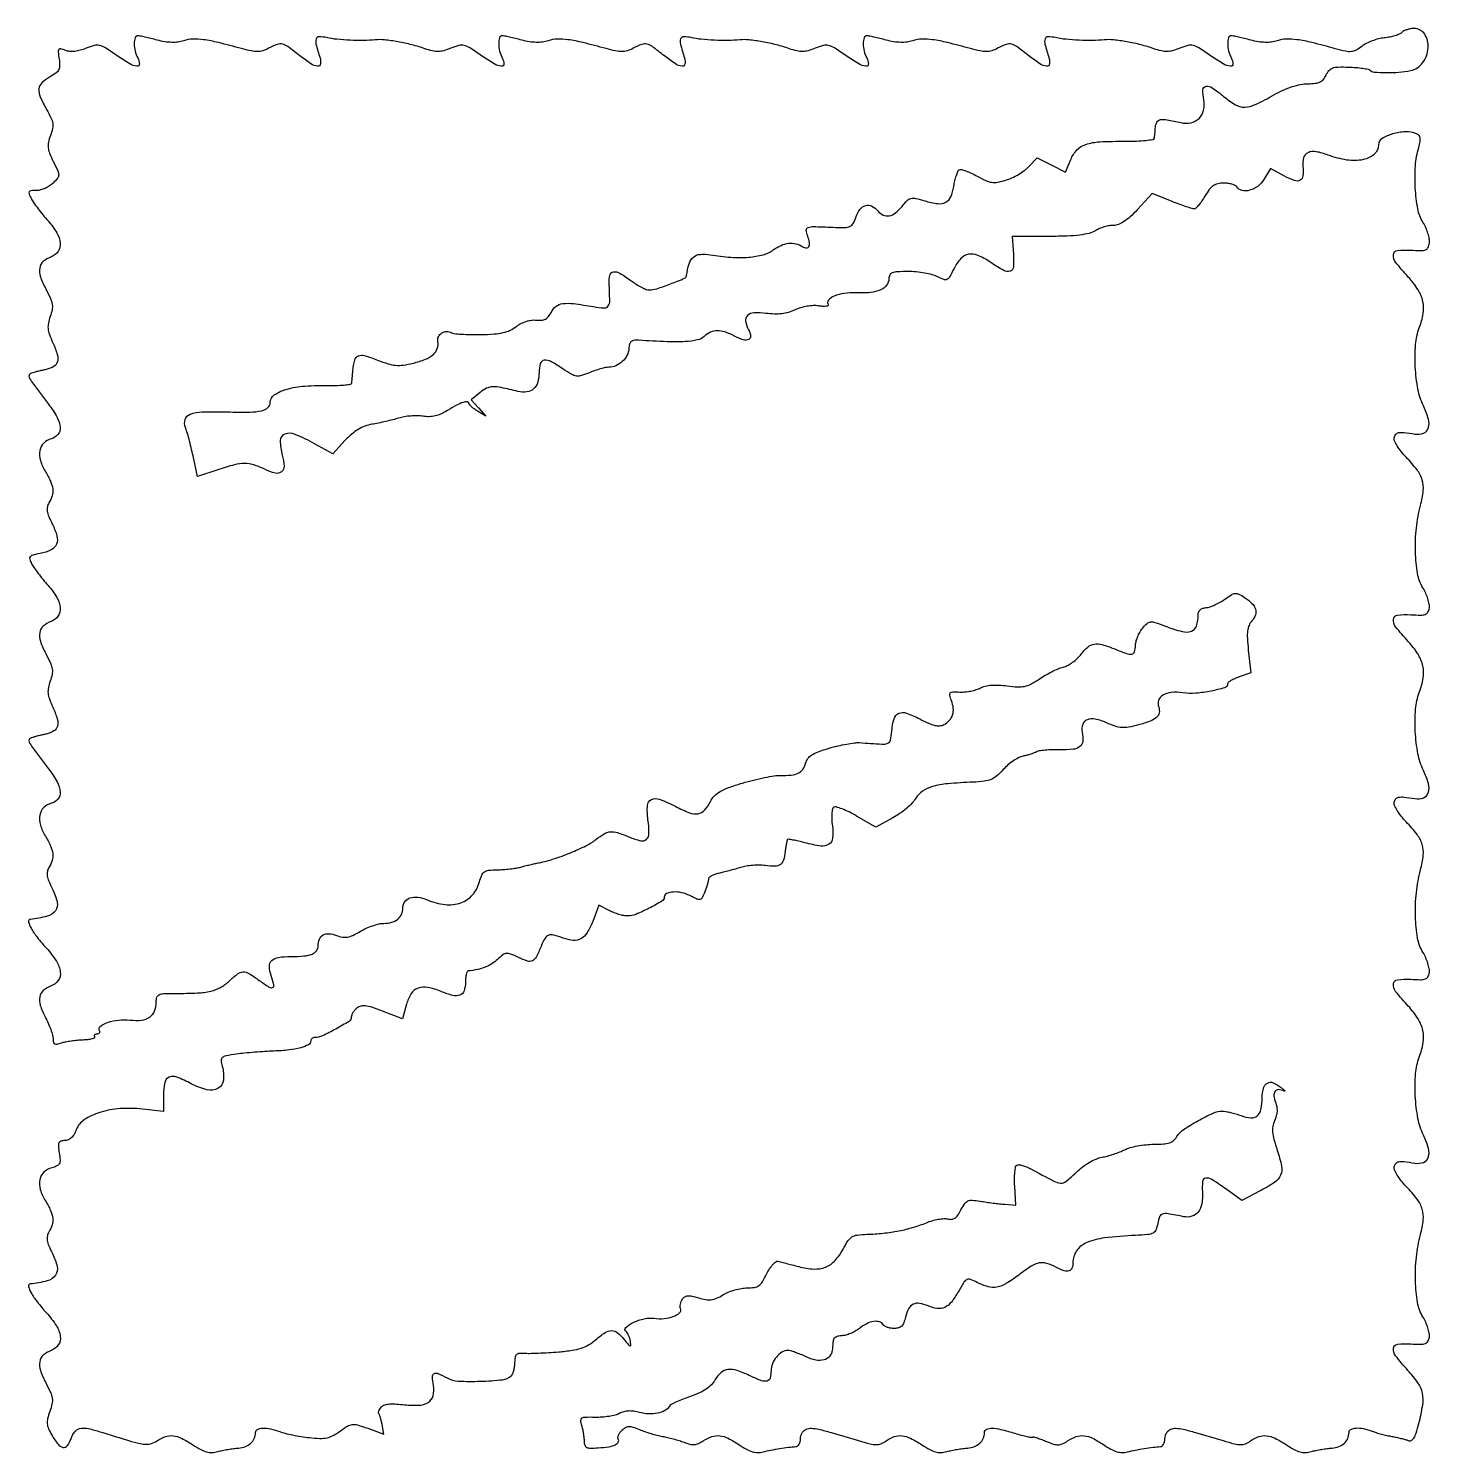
# Model space of a CAD drawing. Extents: x 0 to 381, y 0 to 387.
import ezdxf

# ---------------------------------------------------------------- set-up
doc = ezdxf.new("R2010")
doc.units = 0

msp = doc.modelspace()

# ---------------------------------------------------------------- linework, layer by layer
msp.add_lwpolyline([(373.300808, 385.900808, -0.095663), (372.639318, 385.453432, -0.026569), (371.457943, 385.021146, -0.025794), (370.041363, 384.665339, -0.02448), (368.57077, 384.449761, 0.039002), (366.99902, 384.172557, 0.027002), (365.277179, 383.62759, 0.027326), (363.669906, 382.919145, 0.04922), (362.45718, 382.144978, -0.038738), (360.887256, 381.095919, -0.106451), (359.621167, 380.704913, -0.076323), (358.067546, 380.805908, -0.013624), (355.237218, 381.512087, 0.007302), (348.914841, 383.174729, 0.026786), (344.850613, 383.952118, 0.042813), (341.910347, 384.098842, 0.071631), (339.478526, 383.659509, -0.048148), (337.935801, 383.305557, -0.038885), (336.237443, 383.21788, -0.034666), (334.360227, 383.397618, -0.02415), (332.279136, 383.847829, 0.005242), (330.557447, 384.289024, 0.006515), (328.947191, 384.66155, 0.005394), (327.590681, 384.941512, 0.048222), (326.985649, 385, 0.32857), (326.269056, 384.472107, 0.076098), (326.032684, 382.898146, 0.059822), (326.281746, 380.872539, 0.062469), (327.002704, 378.994947, -0.112767), (327.451943, 377.351367, -0.458738), (326.790355, 376.731528, -0.10816), (324.815341, 377.392268, -0.017595), (321.399185, 379.598882, 0.010043), (318.225014, 381.717796, 0.082355), (316.630224, 382.399951, 0.125246), (315.181555, 382.386413, 0.034886), (313.016429, 381.648955, -0.028313), (311.086959, 380.963357, -0.066231), (309.57618, 380.731107, -0.064389), (308.031377, 380.89912, -0.025568), (305.981942, 381.506371, 0.022818), (302.488824, 382.562312, 0.017802), (298.612657, 383.397938, 0.017799), (295.00827, 383.910057, 0.052), (292.5, 383.914168, -0.022831), (289.366878, 383.736604, -0.013953), (285.663476, 383.799372, -0.013983), (282.063743, 384.061951, -0.029107), (279.286594, 384.507209, 0.051756), (277.242009, 384.740796, 0.327781), (276.441551, 384.16552, 0.145245), (276.404858, 382.736748, 0.011134), (277.498644, 379.004272, -0.11732), (277.620535, 377.354736, -0.397581), (276.840828, 376.756882, -0.121514), (275.035048, 377.404884, -0.020766), (272.0596, 379.564794, 0.008883), (268.775997, 382.069642, 0.099773), (267.295476, 382.757639, 0.151441), (265.906347, 382.667949, 0.028384), (263.552604, 381.611669, -0.044361), (261.94975, 380.952967, -0.072591), (260.501874, 380.724767, -0.054848), (258.782087, 380.894175, -0.015898), (256.188297, 381.527731, 0.007323), (249.890306, 383.180992, 0.026805), (245.838438, 383.953824, 0.042802), (242.905452, 384.098603, 0.071502), (240.478526, 383.659509, -0.048148), (238.935801, 383.305557, -0.038885), (237.237443, 383.21788, -0.034666), (235.360227, 383.397618, -0.02415), (233.279136, 383.847829, 0.005242), (231.557447, 384.289024, 0.006515), (229.947191, 384.66155, 0.005394), (228.590681, 384.941512, 0.048222), (227.985649, 385, 0.32857), (227.269056, 384.472107, 0.076098), (227.032684, 382.898146, 0.059822), (227.281746, 380.872539, 0.062469), (228.002704, 378.994947, -0.112767), (228.451943, 377.351367, -0.458738), (227.790355, 376.731528, -0.10816), (225.815341, 377.392268, -0.017595), (222.399185, 379.598882, 0.010043), (219.225014, 381.717796, 0.082355), (217.630224, 382.399951, 0.125246), (216.181555, 382.386413, 0.034886), (214.016429, 381.648955, -0.028313), (212.086959, 380.963357, -0.066231), (210.57618, 380.731107, -0.064389), (209.031377, 380.89912, -0.025568), (206.981942, 381.506371, 0.022818), (203.488824, 382.562312, 0.017802), (199.612657, 383.397938, 0.017799), (196.00827, 383.910057, 0.052), (193.5, 383.914168, -0.022831), (190.366878, 383.736604, -0.013953), (186.663476, 383.799372, -0.013983), (183.063743, 384.061951, -0.029107), (180.286594, 384.507209, 0.051756), (178.242009, 384.740796, 0.327781), (177.441551, 384.16552, 0.145245), (177.404858, 382.736748, 0.011134), (178.498644, 379.004272, -0.11732), (178.620535, 377.354736, -0.397581), (177.840828, 376.756882, -0.121514), (176.035048, 377.404884, -0.020766), (173.0596, 379.564794, 0.008883), (169.775997, 382.069642, 0.099773), (168.295476, 382.757639, 0.151441), (166.906347, 382.667949, 0.028384), (164.552604, 381.611669, -0.044361), (162.94975, 380.952967, -0.072591), (161.501874, 380.724767, -0.054848), (159.782087, 380.894175, -0.015898), (157.188297, 381.527731, 0.007323), (150.890306, 383.180992, 0.026805), (146.838438, 383.953824, 0.042802), (143.905452, 384.098603, 0.071502), (141.478526, 383.659509, -0.048148), (139.935801, 383.305557, -0.038885), (138.237443, 383.21788, -0.034666), (136.360227, 383.397618, -0.02415), (134.279136, 383.847829, 0.005242), (132.557447, 384.289024, 0.006515), (130.947191, 384.66155, 0.005394), (129.590681, 384.941512, 0.048222), (128.985649, 385, 0.32857), (128.269056, 384.472107, 0.076098), (128.032684, 382.898146, 0.059822), (128.281746, 380.872539, 0.062469), (129.002704, 378.994947, -0.112767), (129.451943, 377.351367, -0.458738), (128.790355, 376.731528, -0.10816), (126.815341, 377.392268, -0.017595), (123.399185, 379.598882, 0.010043), (120.225014, 381.717796, 0.082355), (118.630224, 382.399951, 0.125246), (117.181555, 382.386413, 0.034886), (115.016429, 381.648955, -0.028313), (113.086959, 380.963357, -0.066231), (111.57618, 380.731107, -0.064389), (110.031377, 380.89912, -0.025568), (107.981942, 381.506371, 0.022818), (104.488824, 382.562312, 0.017802), (100.612657, 383.397938, 0.017799), (97.00827, 383.910057, 0.052), (94.5, 383.914168, -0.022831), (91.366878, 383.736604, -0.013953), (87.663476, 383.799372, -0.013983), (84.063743, 384.061951, -0.029107), (81.286594, 384.507209, 0.051756), (79.242009, 384.740796, 0.327781), (78.441551, 384.16552, 0.145245), (78.404858, 382.736748, 0.011134), (79.498644, 379.004272, -0.11732), (79.620535, 377.354736, -0.397581), (78.840828, 376.756882, -0.121514), (77.035048, 377.404884, -0.020766), (74.0596, 379.564794, 0.008883), (70.775997, 382.069642, 0.099773), (69.295476, 382.757639, 0.151441), (67.906347, 382.667949, 0.028384), (65.552604, 381.611669, -0.044361), (63.94975, 380.952967, -0.072591), (62.501874, 380.724767, -0.054848), (60.782087, 380.894175, -0.015898), (58.188297, 381.527731, 0.007323), (51.890306, 383.180992, 0.026805), (47.838438, 383.953824, 0.042802), (44.905452, 384.098603, 0.071502), (42.478526, 383.659509, -0.048148), (40.935801, 383.305557, -0.038885), (39.237443, 383.21788, -0.034666), (37.360227, 383.397618, -0.02415), (35.279136, 383.847829, 0.005242), (33.557447, 384.289024, 0.006515), (31.947191, 384.66155, 0.005394), (30.590681, 384.941512, 0.048222), (29.985649, 385, 0.32857), (29.269056, 384.472107, 0.076098), (29.032684, 382.898146, 0.059822), (29.281746, 380.872539, 0.062469), (30.002704, 378.994947, -0.112767), (30.451943, 377.351367, -0.458738), (29.790355, 376.731528, -0.10816), (27.815341, 377.392268, -0.017595), (24.399185, 379.598882, 0.010013), (21.219648, 381.721647, 0.082723), (19.626805, 382.40181, 0.125402), (18.177169, 382.385865, 0.034395), (15.998394, 381.641371, -0.03076), (14.390086, 381.078733, -0.042703), (12.891469, 380.791031, -0.048528), (11.538, 380.781101, -0.068526), (10.364495, 381.051519, 0.029469), (9.060555, 381.461171, 0.304687), (8.556892, 381.279587, 0.186718), (8.384312, 380.64135, 0.012057), (8.636801, 378.698147, -0.036451), (8.781851, 376.899138, -0.123294), (8.506337, 375.762295, -0.11554), (7.715332, 374.847908, -0.030098), (6.065516, 373.79651, 0.06589), (3.95826, 372.231512, 0.178569), (3.166063, 370.578894, 0.127407), (3.514016, 368.420888, 0.027237), (5.240234, 365.003744, -0.019178), (6.429412, 362.741016, -0.074958), (6.888664, 361.234477, -0.090864), (6.838909, 359.81255, -0.036195), (6.281517, 357.934867, 0.035716), (5.729858, 356.082988, 0.082053), (5.651034, 354.634898, 0.069992), (6.041413, 353.100408, 0.02072), (7.054741, 350.892699, -0.009808), (8.289567, 348.350252, -0.110329), (8.525043, 347.260162, -0.166394), (8.210579, 346.362024, -0.029719), (7.013458, 345.013458, -0.053694), (6.056577, 344.242646, -0.038545), (4.846743, 343.591453, -0.039117), (3.582413, 343.146303, -0.065176), (2.464816, 343, 0.020663), (0.991271, 342.939079, 0.240979), (0.516659, 342.644436, 0.240207), (0.477089, 342.086427, 0.02054), (1.109133, 340.75, 0.031154), (1.785889, 339.634012, 0.0099), (2.927888, 338.058529, 0.00984), (4.273096, 336.348987, 0.010803), (5.644317, 334.747119, -0.047439), (8.044079, 331.488574, -0.114268), (8.95918, 328.655414, -0.175757), (8.369411, 326.465669, -0.150222), (6.474374, 324.990257, 0.089145), (4.321708, 323.696542, 0.173399), (3.358045, 321.96746, 0.125886), (3.560989, 319.596526, 0.037994), (5.01957, 316.257037, -0.016574), (6.257453, 313.724261, -0.065686), (6.752254, 312.067814, -0.086979), (6.730873, 310.586106, -0.04327), (6.220382, 308.772903, 0.040155), (5.712579, 307.011322, 0.075066), (5.637783, 305.532652, 0.06227), (6.004313, 303.921515, 0.020447), (6.928438, 301.666666, -0.031668), (8.138608, 298.514181, -0.137055), (8.199766, 296.529371, -0.201125), (7.237703, 295.233335, -0.080383), (5.139699, 294.407845, 0.004146), (4.029062, 294.156301, 0.003653), (2.874792, 293.875879, 0.003671), (1.837589, 293.607749, 0.011072), (1.136188, 293.404188, 0.182949), (0.494618, 292.899546, 0.267175), (0.480414, 292.198028, 0.035414), (1.397581, 290.775617, 0.001011), (5.75, 284.996867, -0.034758), (8.092197, 281.406785, -0.107254), (8.929617, 278.649782, -0.194885), (8.331676, 276.742157, -0.160405), (6.51523, 275.593178, 0.137212), (4.453681, 274.416572, 0.151248), (3.396687, 272.382441, 0.117696), (3.54632, 269.679707, 0.066084), (4.899346, 266.662861, -0.030866), (6.30772, 264.034231, -0.078906), (6.887809, 261.959726, -0.098902), (6.735029, 260.100395, -0.069888), (5.880661, 258.180516, 0.0876), (5.441601, 257.092303, 0.091555), (5.411393, 255.936862, 0.060655), (5.823866, 254.489502, 0.018242), (6.79103, 252.409615, -0.050802), (8.042207, 249.185962, -0.166658), (7.903596, 246.937566, -0.185365), (6.442704, 245.395641, -0.065183), (3.494967, 244.433078, 0.014761), (1.46731, 243.990362, 0.159039), (0.764899, 243.550064, 0.258584), (0.638842, 242.892333, 0.041444), (1.16647, 241.642865, 0.032118), (1.819224, 240.570081, 0.00968), (2.94473, 239.027058, 0.009657), (4.277311, 237.341136, 0.01035), (5.644317, 235.747119, -0.047439), (8.044079, 232.488574, -0.114268), (8.95918, 229.655414, -0.175757), (8.369411, 227.465669, -0.150222), (6.474374, 225.990257, 0.089145), (4.321708, 224.696542, 0.173399), (3.358045, 222.96746, 0.125886), (3.560989, 220.596526, 0.037994), (5.01957, 217.257037, -0.016574), (6.257453, 214.724261, -0.065686), (6.752254, 213.067814, -0.086979), (6.730873, 211.586106, -0.04327), (6.220382, 209.772903, 0.040155), (5.712579, 208.011322, 0.075066), (5.637783, 206.532652, 0.06227), (6.004313, 204.921515, 0.020447), (6.928438, 202.666666, -0.031668), (8.138608, 199.514181, -0.137055), (8.199766, 197.529371, -0.201125), (7.237703, 196.233335, -0.080383), (5.139699, 195.407845, 0.004146), (4.029062, 195.156301, 0.003653), (2.874792, 194.875879, 0.003671), (1.837589, 194.607749, 0.011072), (1.136188, 194.404188, 0.182949), (0.494618, 193.899546, 0.267175), (0.480414, 193.198028, 0.035414), (1.397581, 191.775617, 0.001011), (5.75, 185.996867, -0.034758), (8.092197, 182.406785, -0.107254), (8.929617, 179.649782, -0.194885), (8.331676, 177.742157, -0.160405), (6.51523, 176.593178, 0.137212), (4.453681, 175.416572, 0.151248), (3.396687, 173.382441, 0.117696), (3.54632, 170.679707, 0.066084), (4.899346, 167.662861, -0.030866), (6.30772, 165.034231, -0.078906), (6.887809, 162.959726, -0.098902), (6.735029, 161.100395, -0.069888), (5.880661, 159.180516, 0.089072), (5.443235, 158.08716, 0.091362), (5.419097, 156.919996, 0.059883), (5.843821, 155.449421, 0.017741), (6.835198, 153.323039, -0.06349), (8.109042, 149.777672, -0.216084), (7.615488, 147.433326, -0.171731), (5.380193, 145.91217, -0.038606), (0.781385, 145.07431, 0.459553), (0.330842, 144.424459, 0.064226), (1.028143, 142.696718, 0.038162), (2.683659, 140.214294, 0.018084), (5.164703, 137.272343, -0.04125), (7.884595, 133.72641, -0.111756), (8.96289, 130.765793, -0.184045), (8.419675, 128.520024, -0.152704), (6.474374, 126.990257, 0.087563), (4.34641, 125.720465, 0.167908), (3.361002, 124.020765, 0.128241), (3.504371, 121.726264, 0.04242), (4.836483, 118.595451, -0.016988), (5.666557, 116.890564, -0.017654), (6.367574, 115.154716, -0.017639), (6.866145, 113.615454, -0.069977), (7.002778, 112.633369, 0.057439), (7.106401, 111.722402, 0.225674), (7.448985, 111.291693, 0.167399), (8.083718, 111.213073, 0.030054), (9.25, 111.534065, -0.032385), (10.367504, 111.836037, -0.01336), (11.912574, 112.10516, -0.013152), (13.590474, 112.306511, -0.016492), (15.154508, 112.400696, 0.019723), (16.524181, 112.492062, 0.038538), (17.599345, 112.691142, 0.058327), (18.266367, 112.954971, 0.432018), (18.345492, 113.25, -0.130819), (18.259394, 113.534963, -0.189927), (18.346549, 113.779688, -0.144589), (18.606272, 113.944734, -0.06984), (19, 114, 0.081666), (19.387838, 114.063772, 0.160149), (19.635426, 114.249478, 0.182972), (19.705331, 114.525883, 0.110281), (19.593146, 114.849286, -0.386985), (19.80914, 116.004118, -0.078866), (21.813705, 117.073375, -0.056651), (24.8265, 117.745292, -0.055369), (27.937164, 117.731681, 0.054012), (31.06917, 117.709495, 0.125518), (33.258722, 118.510146, 0.151578), (34.54692, 120.137355, 0.092455), (35, 122.566691, -0.070776), (35.194414, 123.933258, -0.217941), (35.789722, 124.623334, -0.099116), (37.057798, 124.923236, -0.009482), (40.25, 124.973309, 0.011719), (46.197732, 125.093225, 0.045444), (49.847809, 125.586852, 0.070361), (52.470437, 126.591235, 0.064528), (54.798419, 128.306873, -0.027388), (57.107563, 130.288518, -0.158671), (58.602471, 130.816883, -0.144649), (60.196035, 130.389058, -0.021514), (62.98411, 128.511723, 0.013566), (65.619439, 126.675711, 0.247956), (66.604557, 126.581579, 0.372873), (66.967199, 127.302357, 0.021945), (66.205891, 129.839225, -0.074277), (65.739527, 132.302026, -0.215248), (66.376054, 133.872119, -0.155742), (68.188115, 134.753283, -0.035917), (71.618213, 135, 0.020754), (75.132605, 135.14594, 0.073168), (77.328949, 135.658069, 0.135322), (78.544046, 136.570652, 0.165903), (79, 137.906989, -0.093478), (79.342557, 139.723272, -0.172532), (80.315273, 140.844647, -0.151864), (81.882788, 141.183906, -0.068266), (83.957622, 140.709894, 0.047305), (85.563485, 140.271703, 0.085911), (86.920451, 140.271101, 0.068916), (88.391318, 140.739945, 0.021718), (90.432648, 141.82776, -0.028251), (92.043454, 142.659329, -0.02351), (93.838538, 143.361905, -0.024151), (95.546898, 143.849007, -0.05743), (96.85716, 144, 0.067131), (98.969927, 144.284947, 0.103083), (100.607222, 145.123982, 0.117381), (101.634186, 146.452402, 0.106503), (102, 148.15031, -0.150777), (102.527548, 149.859975, -0.163353), (103.912833, 150.909482, -0.118437), (106.048533, 151.09949, -0.062265), (108.630775, 150.380912, 0.069852), (113.504196, 149.103754, 0.113095), (117.744663, 149.565261, 0.131824), (120.925784, 151.721914, 0.114473), (122.808324, 155.29481, -0.034674), (123.422781, 157.110616, -0.145059), (124.143579, 157.995202, -0.124535), (125.293701, 158.416554, -0.022738), (127.575304, 158.548824, 0.014299), (129.261043, 158.618039, 0.011246), (131.081496, 158.786219, 0.011406), (132.767504, 159.019387, 0.027343), (134, 159.288415, -0.006031), (135.138223, 159.588186, -0.003592), (136.5, 159.918948, -0.003594), (137.862038, 160.229114, -0.006205), (139, 160.464895, 0.030737), (142.954046, 161.488646, 0.018355), (147.516853, 163.16201, 0.018043), (151.735668, 165.067799, 0.05158), (154.453889, 166.785069, -0.032746), (156.717442, 168.337138, -0.115397), (158.389023, 168.864867, -0.098155), (160.269617, 168.638761, -0.020112), (163.421894, 167.468188, 0.038051), (166.593167, 166.418267, 0.2502), (168.161903, 166.813295, 0.215748), (168.852368, 168.407166, 0.028933), (168.575097, 172.145422, -0.046398), (168.424076, 176.000473, -0.276494), (169.503244, 177.601534, -0.204099), (171.744296, 177.6812, -0.027169), (176.162112, 175.700582, 0.02728), (179.882063, 174.033822, 0.12889), (182.185658, 173.77864, 0.176552), (183.918257, 174.715162, 0.062205), (185.541456, 177.080168, -0.073038), (186.641816, 178.611531, -0.070126), (188.149983, 179.786598, -0.045246), (190.453894, 180.847223, -0.012423), (194.254471, 182.090516, -0.011265), (197.248465, 182.915217, -0.011538), (200.252876, 183.597108, -0.011351), (202.884119, 184.068865, -0.046584), (204.5, 184.168534, 0.029375), (207.472802, 184.249515, 0.090154), (209.408768, 184.776543, 0.12812), (210.64571, 185.819385, 0.092658), (211.401926, 187.465266, -0.098781), (212.00142, 188.729382, -0.089998), (213.056868, 189.715661, -0.055908), (214.817523, 190.588679, -0.015503), (217.75134, 191.553165, -0.013127), (220.135602, 192.188358, -0.013197), (222.545706, 192.696311, -0.013113), (224.667134, 193.028017, -0.050428), (226, 193.065492, 0.003497), (232.115375, 192.663322, 0.099833), (233.673616, 192.88344, 0.257645), (234.429611, 193.733089, 0.034955), (234.805828, 196.173888, -0.048692), (235.424065, 199.564457, -0.223958), (236.70412, 201.028915, -0.191976), (238.804325, 201.097207, -0.035479), (242.411264, 199.496124, 0.016381), (244.773719, 198.337601, 0.048393), (246.484063, 197.758524, 0.073477), (247.814682, 197.64775, 0.107351), (248.9417, 197.968799, 0.082108), (250.455797, 199.132406, 0.111498), (251.323868, 200.615248, 0.103985), (251.50434, 202.408171, 0.064192), (251.008803, 204.476847, -0.02586), (250.532062, 205.956918, -0.265653), (250.690776, 206.554966, -0.195632), (251.336999, 206.832531, -0.014222), (253.315397, 206.814459, 0.034246), (254.725498, 206.858029, 0.024672), (256.283004, 207.091333, 0.025067), (257.748929, 207.462751, 0.048319), (258.865732, 207.928142, -0.065991), (260.177271, 208.421218, -0.038002), (261.848127, 208.676902, -0.032258), (263.841423, 208.699603, -0.020896), (266.137956, 208.481026, 0.020713), (268.984718, 208.209027, 0.066293), (270.881673, 208.358347, 0.071213), (272.599255, 208.991417, 0.026492), (274.800766, 210.336002, -0.019566), (276.423111, 211.357963, -0.015788), (278.239273, 212.330035, -0.016073), (279.974895, 213.121243, -0.038998), (281.311652, 213.560704, 0.062646), (282.542559, 214.030768, 0.033798), (283.922014, 214.890799, 0.033066), (285.229367, 215.972375, 0.044249), (286.249711, 217.123882, -0.057806), (288.040999, 219.038535, -0.139148), (289.792234, 219.834641, -0.108867), (291.983506, 219.688198, -0.028049), (295.345757, 218.5, 0.013743), (298.524823, 217.273188, 0.124842), (299.993279, 217.137098, 0.282894), (300.747117, 217.781601, 0.078171), (301, 219.389216, -0.061559), (301.133629, 220.470474, -0.033035), (301.546939, 221.752041, -0.032333), (302.149076, 223.022271, -0.043365), (302.861921, 224.077807, -0.033465), (304.121301, 225.436279, -0.166366), (305.055273, 225.860796, -0.105995), (306.274391, 225.72084, -0.009827), (309.145354, 224.688591, 0.027089), (313.670231, 223.23593, 0.15147), (316.183371, 223.347017, 0.238502), (317.551733, 224.793325, 0.07249), (318, 227.868983, -0.108893), (318.155951, 228.576566, -0.10792), (318.595161, 229.155677, -0.094113), (319.292686, 229.554355, -0.064185), (320.189622, 229.739331, 0.062211), (321.230319, 229.949692, 0.025218), (322.57951, 230.479422, 0.02448), (323.99056, 231.20243, 0.028552), (325.250625, 232.027174, -0.018331), (327.03917, 233.250734, -0.118628), (328.066493, 233.599375, -0.139726), (329.059139, 233.411931, -0.028945), (330.614747, 232.516772, -0.048082), (332.632326, 230.898108, -0.124242), (333.603003, 229.319716, -0.161798), (333.576692, 227.741835, -0.099848), (332.618979, 226.13147, 0.082781), (331.843817, 224.923116, 0.070855), (331.449244, 223.461786, 0.044512), (331.380844, 221.407429, 0.012116), (331.640392, 218.16644), (332.285389, 211.995448), (329.142694, 210.899899, 0.019756), (327.938758, 210.426087, 0.028783), (326.923166, 209.90765, 0.028168), (326.175968, 209.41182, 0.236415), (326, 209.060462, -0.328807), (325.213945, 207.994379, -0.025242), (321.549411, 207.060086, -0.031818), (317.394622, 206.493433, -0.052085), (313.846959, 206.607498, 0.055628), (310.723393, 206.685838, 0.114211), (308.408059, 205.935221, 0.177498), (307.25954, 204.510639, 0.175156), (307.295604, 202.672051, -0.141563), (307.424261, 201.164771, -0.165546), (306.70872, 199.927204, -0.090502), (304.942228, 198.873245, -0.024027), (301.80326, 197.869866, -0.019671), (299.101551, 197.260019, -0.062526), (297.256521, 197.153292, -0.065786), (295.493448, 197.507916, -0.023444), (293.100274, 198.454783, 0.052407), (290.052307, 199.461179, 0.147523), (287.837978, 199.286474, 0.225217), (286.65262, 198.029509, 0.126493), (286.521118, 195.890343, -0.067698), (286.656787, 193.428931, -0.208334), (285.887582, 191.99001, -0.145186), (284.061878, 191.259262, -0.028863), (280.508865, 191.136066, 0.012591), (278.403428, 191.131581, 0.015584), (276.446179, 191.016998, 0.01397), (274.826132, 190.825631, 0.10237), (274.096617, 190.559713, -0.046446), (273.492946, 190.260062, -0.015361), (272.558235, 189.932358, -0.015146), (271.493926, 189.630692, -0.016631), (270.445829, 189.404399, 0.074517), (269.278495, 189.006976, 0.02997), (267.826615, 188.142926, 0.028837), (266.348045, 187.008594, 0.032391), (265.069735, 185.752017, -0.03283), (263.316255, 184.031367, -0.079287), (261.773983, 183.081396, -0.068506), (259.87687, 182.582755, -0.019926), (256.85741, 182.339514, 0.011929), (249.99162, 181.89678, 0.046698), (245.817484, 181.130396, 0.079968), (243.128134, 179.882309, 0.111238), (241.314755, 177.955691, -0.058795), (240.352961, 176.693183, -0.024296), (238.784377, 175.220895, -0.023633), (236.930969, 173.788679, -0.02806), (235.050819, 172.624176), (230.460451, 170.125785), (225.249906, 173.134073, 0.015968), (223.18145, 174.241784, 0.022897), (221.277799, 175.078111, 0.020016), (219.700201, 175.615185, 0.213581), (219.044775, 175.527672, 0.202373), (218.682115, 175.017385, 0.035555), (218.50539, 173.827439, 0.032422), (218.487468, 172.273924, 0.020736), (218.658313, 170.476228, -0.056388), (218.737211, 167.128101, -0.236089), (217.710416, 165.463772, -0.175303), (215.487884, 164.996451, -0.030387), (211.211272, 165.86598, 0.006894), (209.47461, 166.3049, 0.010793), (207.968253, 166.629402, 0.005147), (206.699448, 166.860678, 0.250204), (206.462724, 166.782142, 0.138279), (206.343076, 166.555265, 0.006546), (206.172348, 165.701629, 0.010345), (206.002012, 164.669867, 0.00722), (205.850866, 163.5, -0.042119), (205.376811, 161.140027, -0.171679), (204.536614, 159.969245, -0.154483), (203.087367, 159.518167, -0.032301), (200.400976, 159.704838, 0.033324), (198.868798, 159.808159, 0.020258), (197.054046, 159.73589, 0.020261), (195.251912, 159.517072, 0.033454), (193.758668, 159.170225, -0.005221), (192.310603, 158.746493, -0.003518), (190.649421, 158.291759, -0.003543), (189.036063, 157.874514, -0.007024), (187.75, 157.57076, 0.029867), (186.696876, 157.270656, 0.042256), (185.807813, 156.871719, 0.049195), (185.182413, 156.439664, 0.220453), (185, 156.046048, -0.057409), (184.941205, 155.535662, -0.011158), (184.709929, 154.636286, -0.011725), (184.390553, 153.594466, -0.010603), (184.012525, 152.532943, -0.024345), (183.322006, 150.952859, -0.219655), (182.749071, 150.491751, -0.168809), (181.937077, 150.564403, -0.013388), (179.962546, 151.519368, 0.066422), (177.741244, 152.316644, 0.067531), (175.401359, 152.497398, 0.088921), (173.624489, 152.071715, 0.297945), (173, 151.116753, -0.264243), (172.380454, 150.026307, -0.015472), (168.914939, 148.103728, -0.021588), (165.32011, 146.444653, -0.097613), (163.064186, 146, -0.049516), (162.035287, 146.102145, -0.021786), (160.70528, 146.429691, -0.021308), (159.313576, 146.902721, -0.026756), (158.071982, 147.462777), (155.243284, 148.925553), (153.556812, 144.509588, -0.045521), (152.066374, 141.469215, -0.127629), (150.377343, 139.830947, -0.149694), (148.284135, 139.364893, -0.071426), (145.566982, 139.974533, 0.023982), (142.963932, 140.823789, 0.156469), (141.606605, 140.765373, 0.175197), (140.618867, 139.932897, 0.031784), (139.53716, 137.75, -0.019176), (138.185609, 134.840505, -0.161906), (137.169007, 133.841732, -0.197038), (135.861192, 133.754721, -0.030588), (133.405798, 134.746313, 0.016944), (131.281911, 135.672162, 0.11846), (130.17021, 135.83039, 0.139254), (129.192858, 135.449997, 0.02658), (127.721257, 134.20786, -0.048189), (126.150715, 132.994267, -0.046792), (124.361815, 132.089916, -0.041908), (122.261065, 131.461236, -0.027071), (119.75, 131.07431, 0.275391), (119.459226, 130.859521, 0.040063), (119.220313, 130.131359, 0.035955), (119.054417, 129.13554, 0.023304), (119, 127.968615, -0.081752), (118.62207, 125.672613, -0.225159), (117.509735, 124.523674, -0.154137), (115.548919, 124.420076, -0.035689), (112.378348, 125.486383, 0.04806), (108.724951, 126.61544, 0.140084), (106.117273, 126.420359, 0.165641), (104.272724, 124.92468, 0.074671), (103.009205, 122.034185), (101.946739, 118.088486), (96.486843, 120.17787, 0.011288), (93.567687, 121.220054, 0.050393), (91.795602, 121.61565, 0.091382), (90.550168, 121.536681, 0.112254), (89.513473, 121.011182, 0.044278), (88.934384, 120.436908, 0.040231), (88.444583, 119.751774, 0.042594), (88.107736, 119.063437, 0.092756), (88, 118.487682, -0.258756), (87.389002, 117.386087, -0.013908), (83.821961, 115.295276, -0.019363), (80.157306, 113.463006, -0.10663), (78.010898, 113, 0.091104), (77.624974, 112.929093, 0.095722), (77.296951, 112.726045, 0.099571), (77.077455, 112.423203, 0.107582), (77, 112.067388, -0.280578), (76.381625, 111.052173, -0.0521), (74.256438, 110.221745, -0.039314), (71.08669, 109.612739, -0.019493), (67, 109.316968, 0.007467), (64.555311, 109.199042, 0.004926), (61.748655, 108.993831, 0.004957), (59.02255, 108.740256, 0.009556), (56.846483, 108.473948, 0.010161), (53.936145, 108.000674, 0.13144), (52.951486, 107.533611, 0.246738), (52.638336, 106.755671, 0.043491), (52.942563, 105.15698, -0.09577), (53.256958, 101.423815, -0.243247), (51.800312, 99.220583, -0.189813), (48.781288, 98.812855, -0.062021), (44.507126, 100.445154, 0.029407), (40.613916, 102.23015, 0.193075), (38.509146, 102.20834, 0.251043), (37.336253, 100.778688, 0.048824), (37, 97.343355), (37, 92.900687), (31.25, 93.551095, 0.04605), (25.209459, 93.675557, 0.057301), (19.693302, 92.638076, 0.068097), (15.463798, 90.665636, 0.160743), (13.303039, 87.991885, -0.041392), (12.686531, 86.694681, -0.071437), (11.946747, 85.759043, -0.087679), (11.095782, 85.196364, -0.102687), (10.149735, 85, 0.069476), (9.100519, 84.853502, 0.223459), (8.582636, 84.401885, 0.126551), (8.436161, 83.506695, 0.017827), (8.671689, 81.63572, -0.022925), (8.894357, 79.708573, -0.136025), (8.69361, 78.724327, -0.172537), (8.041028, 78.107181, -0.042496), (6.624048, 77.62049, 0.131582), (4.492552, 76.435021, 0.15404), (3.395634, 74.407363, 0.120834), (3.531503, 71.707964, 0.06579), (4.899346, 68.662861, -0.030866), (6.30772, 66.034231, -0.078906), (6.887809, 63.959726, -0.098902), (6.735029, 62.100395, -0.069888), (5.880661, 60.180516, 0.089072), (5.443235, 59.08716, 0.091362), (5.419097, 57.919996, 0.059883), (5.843821, 56.449421, 0.017741), (6.835198, 54.323039, -0.06349), (8.109042, 50.777672, -0.216084), (7.615488, 48.433326, -0.171731), (5.380193, 46.91217, -0.038606), (0.781385, 46.07431, 0.459553), (0.330842, 45.424459, 0.064226), (1.028143, 43.696718, 0.038162), (2.683659, 41.214294, 0.018084), (5.164703, 38.272343, -0.04125), (7.884595, 34.72641, -0.111756), (8.96289, 31.765793, -0.184045), (8.419675, 29.520024, -0.152704), (6.474374, 27.990257, 0.089053), (4.322982, 26.697843, 0.173112), (3.358146, 24.970402, 0.126029), (3.55787, 22.603741, 0.038224), (5.009492, 19.276034, -0.016398), (6.281443, 16.675873, -0.070649), (6.757881, 15.025847, -0.088097), (6.703147, 13.493521, -0.033895), (6.11417, 11.439185, 0.026598), (5.521505, 9.480274, 0.080647), (5.411036, 8.096511, 0.083451), (5.745245, 6.775515, 0.029821), (6.635464, 5.039963, 0.032819), (8.348162, 2.532105, 0.18226), (9.718702, 1.700396, 0.290084), (10.882161, 2.164819, 0.072854), (11.871347, 4.060792, -0.077043), (12.864978, 5.9272, -0.169361), (14.189136, 6.818146, -0.114052), (16.164914, 6.876656, -0.026013), (19.429002, 6.044827, 0.002306), (28.273423, 3.338619, 0.032749), (31.493387, 2.595392, 0.097962), (33.453247, 2.661918, 0.095736), (35.257923, 3.468103, -0.067603), (37.491419, 4.619586, -0.113435), (39.578764, 4.86092, -0.088806), (41.911594, 4.16999, -0.029887), (44.994622, 2.384861, 0.021311), (47.097567, 1.118605, 0.0584), (48.703388, 0.47218, 0.075898), (50.154872, 0.30521, 0.059422), (51.723182, 0.551359, -0.0161), (52.993136, 0.865086, -0.009577), (54.523067, 1.160652, -0.00958), (56.061042, 1.397067, -0.016302), (57.355343, 1.52793, 0.068983), (59.253081, 1.924314, 0.099264), (60.719501, 2.806399, 0.108682), (61.644482, 4.116231, 0.096826), (61.984687, 5.75, -0.28067), (62.515026, 6.596827, -0.108215), (63.914698, 6.951891, -0.065324), (66.035445, 6.744208, -0.033823), (68.586994, 5.966925, 0.030489), (69.986408, 5.530409, 0.010627), (72.047084, 5.069274, 0.010509), (74.34258, 4.656587, 0.012063), (76.550388, 4.361793, 0.01829), (79.488199, 4.149795, 0.060519), (81.417288, 4.314999, 0.0727), (83.055995, 4.915897, 0.035021), (84.947487, 6.119297, -0.022406), (86.97381, 7.481424, -0.111892), (88.263566, 7.914817, -0.097162), (89.701088, 7.781613, -0.014772), (92.454313, 6.882475), (96.81024, 5.316092), (96.344314, 7.885519, 0.012235), (96.134405, 8.900918, 0.015514), (95.888789, 9.826641, 0.013558), (95.640928, 10.580925, 0.110647), (95.44787, 10.885463, -0.226424), (95.357422, 11.141109, -0.062563), (95.457309, 11.567252, -0.050072), (95.707345, 12.077981, -0.034363), (96.08456, 12.601888, -0.131175), (96.846522, 13.142659, -0.058379), (98.052031, 13.437319, -0.041936), (99.714986, 13.502671, -0.018337), (101.916606, 13.323471, 0.036937), (106.263814, 13.131868, 0.131545), (108.909747, 13.925429, 0.197374), (110.19743, 15.698627, 0.100139), (110.306058, 18.501414, -0.027269), (110.048922, 20.910085, -0.286852), (110.508881, 21.738447, -0.237052), (111.543182, 21.779539, -0.019999), (114, 20.544531, 0.115805), (117.024147, 19.690611, 0.019575), (123.069217, 19.657519, 0.017444), (129.10143, 20.071704, 0.161356), (131.455335, 21.132485, 0.105861), (131.826357, 21.656038, 0.034078), (132.14316, 22.558948, 0.032245), (132.367811, 23.640217, 0.031038), (132.455335, 24.755335, -0.033852), (132.578208, 26.215538, -0.160611), (132.953178, 26.95348, -0.176344), (133.670614, 27.285178, -0.042604), (135, 27.283598, 0.02563), (136.387135, 27.234893, 0.00561), (138.775237, 27.300273, 0.005827), (141.538728, 27.439237, 0.005563), (144.341231, 27.644251, 0.015256), (147.960138, 28.061021, 0.042626), (150.445243, 28.64386, 0.054837), (152.420112, 29.537971, 0.042603), (154.341231, 30.909045, -0.031107), (156.935595, 32.852025, -0.143189), (158.713052, 33.394414, -0.1768), (160.287535, 32.840553, -0.053196), (162.094777, 31, 0.005304), (163.285821, 29.528892, 0.149197), (163.691751, 29.260963, 0.518556), (163.894957, 29.421812, 0.02183), (163.787654, 30.5, 0.034733), (163.612511, 31.312607, 0.03382), (163.325443, 32.100656, 0.035759), (162.977137, 32.756126, 0.095968), (162.61811, 33.140529, -0.468635), (162.54536, 34.238837, -0.079822), (164.530545, 35.600319, -0.054891), (167.564575, 36.646905, -0.092357), (170.248116, 36.749747, 0.058202), (172.93972, 36.670011, 0.066012), (175.458996, 37.229374, 0.091281), (177.130966, 38.214363, 0.310971), (177.431362, 39.374455, -0.09054), (177.340023, 39.909708, -0.045795), (177.410662, 40.592459, -0.043454), (177.61698, 41.305989, -0.049588), (177.937133, 41.940299, -0.101185), (178.574626, 42.600107, -0.130275), (179.365952, 42.881652, -0.07705), (180.50576, 42.800515, -0.018233), (182.353089, 42.30647, 0.029362), (184.320435, 41.826954, 0.075766), (185.777858, 41.784493, 0.076229), (187.176516, 42.178037, 0.029993), (188.95063, 43.116171, -0.040688), (190.389221, 43.837987, -0.026081), (192.157101, 44.446625, -0.026175), (193.963318, 44.863972, -0.043712), (195.5163, 45, 0.038745), (197.466896, 45.151379, 0.116017), (198.697844, 45.651484, 0.10073), (199.674858, 46.693727, 0.025161), (200.803578, 48.75, -0.02794), (201.591387, 50.166503, -0.039708), (202.454725, 51.319295, -0.045189), (203.270198, 52.091731, -0.22383), (203.869716, 52.230577, -0.008218), (204.602103, 52.059672, -0.001269), (206.048227, 51.69315, -0.001415), (207.751972, 51.251587, -0.00123), (209.53507, 50.779377, 0.052651), (213.62649, 50.135313, 0.106511), (216.830083, 50.656553, 0.114026), (219.394493, 52.413168, 0.066056), (221.548957, 55.487758, -0.023703), (222.880858, 57.778274, -0.109704), (223.965252, 58.847105, -0.109505), (225.401128, 59.357445, -0.023576), (228.048957, 59.559633, 0.019314), (232.484737, 59.860362, 0.021494), (236.727049, 60.498474, 0.022676), (240.668548, 61.453097, 0.028722), (244.200532, 62.704061, -0.028806), (245.769241, 63.259374, -0.02718), (247.421946, 63.643359, -0.028236), (248.92186, 63.820391, -0.079368), (249.970557, 63.717951, 0.085936), (251.045945, 63.627051, 0.128419), (251.929758, 63.942241, 0.093419), (252.73528, 64.745998, 0.030747), (253.597598, 66.188733, -0.030378), (254.612364, 67.88937, -0.137557), (255.488193, 68.625084, -0.12636), (256.659619, 68.830857, -0.023978), (258.827573, 68.557453, 0.006916), (260.452445, 68.295956, 0.004744), (262.302475, 68.042324, 0.004783), (264.089104, 67.831978, 0.009676), (265.5, 67.707103), (268.5, 67.5), (268.187904, 72.652605, -0.01654), (268.132679, 74.666195, -0.023586), (268.227101, 76.452084, -0.021008), (268.429801, 77.869989, -0.21137), (268.759604, 78.351427, -0.17263), (269.284376, 78.464203, -0.033985), (270.243973, 78.271531, -0.032402), (271.385762, 77.879325, -0.025136), (272.5717, 77.312414, 0.004035), (278.792995, 74.00916, 0.100375), (280.648493, 73.475687, 0.192802), (282.153668, 73.943025, 0.02249), (284.837916, 76.330513, -0.030856), (286.524863, 77.781178, -0.02876), (288.416321, 79.050462, -0.030253), (290.280253, 80.004433, -0.060042), (291.867153, 80.482515, 0.022568), (293.362427, 80.813448, 0.014182), (295.077453, 81.32766, 0.014233), (296.739728, 81.930906, 0.025171), (298.067493, 82.534902, -0.052003), (299.505741, 83.098275, -0.021371), (301.54928, 83.569627, -0.020868), (303.804019, 83.892488, -0.025129), (305.941866, 84, 0.017323), (308.582028, 84.091496, 0.062672), (310.228713, 84.415815, 0.095731), (311.35631, 85.047323, 0.081775), (312.241526, 86.08515, -0.10748), (314.038072, 87.986147, -0.022741), (317.94034, 90.400322, -0.022882), (322.04991, 92.450731, -0.104639), (324.645758, 93, -0.044821), (325.524916, 92.921032, -0.013759), (326.830383, 92.647308, -0.013648), (328.281524, 92.258956, -0.014549), (329.67835, 91.799348, 0.061677), (332.363619, 91.188211, 0.20462), (334.055898, 91.717428, 0.170063), (335.039642, 93.407483, 0.04079), (335.397055, 96.682577, -0.058744), (335.781138, 99.321709, -0.206061), (336.822394, 100.640594, -0.227565), (338.410807, 100.717774, -0.070482), (340.519342, 99.454746, -0.009457), (341.216315, 98.868487, -0.051774), (341.550994, 98.508579, -0.631707), (341.504281, 98.419109, -0.108338), (341.25, 98.48486, 0.109305), (339.877832, 98.836869, 0.246763), (338.939702, 98.383139, 0.185047), (338.610105, 97.194523, 0.067066), (339.014966, 95.460636, -0.048829), (339.353085, 94.218362, -0.053301), (339.430115, 92.970662, -0.052174), (339.241064, 91.712085, -0.043572), (338.789568, 90.437498, 0.06097), (338.296752, 88.876141, 0.068141), (338.221284, 87.301083, 0.046489), (338.58312, 85.325026, 0.013412), (339.504111, 82.356508, -0.031381), (340.665126, 78.07695, -0.154391), (340.408127, 75.61918, -0.144221), (338.771496, 73.664299, -0.026219), (334.66019, 71.228358), (329.898, 68.734212), (325.535522, 71.867106, 0.013706), (321.741489, 74.437152, 0.174307), (320.088392, 74.811741, 0.347044), (319.226495, 73.9412, 0.042843), (319.150148, 71.082192, -0.055687), (318.98168, 67.865378, -0.121514), (318.013962, 65.610692, -0.160813), (316.324113, 64.443073, -0.121673), (314.056882, 64.344199, 0.006954), (309.826177, 65.134467, 0.10718), (308.354147, 65.071442, 0.238594), (307.554839, 64.36363, 0.049262), (307.02064, 62.5, -0.047865), (306.52145, 60.739992, -0.178027), (305.770265, 59.891069, -0.101891), (304.38834, 59.47724, -0.010583), (300.986259, 59.249939, 0.017925), (292.553155, 58.562011, 0.073702), (287.618832, 57.22621, 0.141604), (284.984895, 55.039657, 0.150267), (284, 51.836511, -0.089927), (283.730318, 50.349182, -0.236789), (282.957516, 49.633503, -0.154635), (281.626903, 49.666527, -0.036748), (279.563993, 50.551178, 0.043961), (276.859341, 51.665194, 0.12566), (274.843433, 51.771808, 0.095055), (272.695649, 50.897189, 0.018969), (269.296206, 48.5, -0.026901), (265.866434, 46.161957, -0.092423), (263.355275, 45.216121, -0.112843), (260.956806, 45.333351, -0.050963), (258.011099, 46.49426, 0.027964), (256.152346, 47.327308, 0.207214), (255.204945, 47.286332, 0.14158), (254.38909, 46.551555, 0.011079), (252.882736, 44.005146, -0.03901), (250.985707, 41.17197, -0.115152), (249.16595, 39.719847, -0.143866), (247.147843, 39.397394, -0.07519), (244.678678, 40.100542, 0.065609), (242.361953, 40.808304, 0.156955), (240.604015, 40.549977, 0.158482), (239.337624, 39.318002, 0.067256), (238.514841, 37.06757, -0.035732), (238.067074, 35.554037, -0.105649), (237.485622, 34.64607, -0.130219), (236.663428, 34.162444, -0.068288), (235.479562, 34, -0.038856), (234.530302, 34.07388, -0.04214), (233.630185, 34.29375, -0.046248), (232.902005, 34.615654, -0.127828), (232.5, 35, 0.184898), (231.470137, 35.785437, 0.110076), (229.911276, 35.889442, 0.079543), (228.002646, 35.275106, 0.04845), (226, 34, -0.037305), (224.877677, 33.249802, -0.030036), (223.573438, 32.612376, -0.030959), (222.290732, 32.169229, -0.065308), (221.25, 32.022236, 0.053051), (220.380762, 31.92105, 0.068002), (219.627054, 31.639344, 0.083129), (219.097991, 31.229283, 0.164856), (218.88465, 30.75, -0.000403), (218.830804, 30.171585, -0.000218), (218.763631, 29.459581, -0.000217), (218.694591, 28.734525, -0.000342), (218.63465, 28.112405, -0.150739), (217.926034, 26.417315, -0.157466), (216.396923, 25.451719, -0.11427), (214.163244, 25.399618, -0.060257), (211.519946, 26.289097, 0.013656), (210.044073, 26.944043, 0.014896), (208.576386, 27.497422, 0.014472), (207.297131, 27.895706, 0.068327), (206.537502, 28, 0.140904), (204.958862, 27.546117, 0.080718), (203.458803, 26.227765, 0.076025), (202.373976, 24.405359, 0.096593), (202, 22.487588, -0.06344), (201.748964, 20.517015, -0.272064), (200.94553, 19.712439, -0.155018), (199.449548, 19.791424, -0.020329), (196.481145, 21.049907, 0.028699), (192.784227, 22.544787, 0.106422), (190.300512, 22.831253, 0.155021), (188.445592, 22.036467, 0.08551), (186.864452, 20.112059, -0.061975), (185.8184, 18.709958, -0.052563), (184.405195, 17.517211, -0.04403), (182.540997, 16.479424, -0.024825), (180.126214, 15.541922, 0.012884), (178.127203, 14.820261, 0.016845), (176.342051, 14.053065, 0.014464), (174.913692, 13.330179, 0.130682), (174.409435, 12.853463, -0.13566), (173.174684, 11.708814, -0.068977), (171.163237, 10.99698, -0.061049), (168.741984, 10.801757, -0.057039), (166.286533, 11.186552, 0.032794), (164.716311, 11.511128, 0.046873), (163.295966, 11.574508, 0.052116), (162.012025, 11.376226, 0.058576), (160.84953, 10.919471, -0.060611), (159.70832, 10.476413, -0.021998), (158.005163, 10.121831, -0.021436), (156.088091, 9.893774, -0.023907), (154.227308, 9.842152, 0.009215), (151.503348, 9.84662, 0.126238), (150.556681, 9.586723, 0.293976), (150.243751, 8.985448, 0.055687), (150.505426, 7.715663, -0.022594), (150.781783, 6.714435, -0.014569), (151.015016, 5.533536, -0.014648), (151.175881, 4.362948, -0.026592), (151.22811, 3.398501, 0.076343), (151.398544, 2.295609, 0.208666), (151.905971, 1.713709, 0.112719), (152.927922, 1.487605, 0.016091), (155.086202, 1.571666, 0.020507), (157.908138, 1.889384, 0.066662), (159.710185, 2.419793, 0.155067), (160.514597, 3.135436, 0.279349), (160.507121, 3.988479, -0.174682), (160.415309, 4.424145, -0.065049), (160.583536, 5.036542, -0.054366), (160.960917, 5.716576, -0.042561), (161.505198, 6.362341, -0.058403), (162.454865, 7.112751, -0.129481), (163.331295, 7.378613, -0.089393), (164.432656, 7.221927, -0.018744), (166.26439, 6.538487, 0.016175), (167.72162, 5.986234, 0.010634), (169.430789, 5.441307, 0.010703), (171.118706, 4.981488, 0.02022), (172.5, 4.695549, -0.016624), (173.857457, 4.424707, -0.009694), (175.466213, 4.014664, -0.009685), (177.063064, 3.541055, -0.016151), (178.384979, 3.073455, 0.032714), (179.953638, 2.576347, 0.079677), (181.159094, 2.47671, 0.084988), (182.287572, 2.760197, 0.041111), (183.599796, 3.473432, -0.061827), (185.941583, 4.623599, -0.111071), (188.059053, 4.861345, -0.090656), (190.363143, 4.173169, -0.031457), (193.360352, 2.401103, 0.023512), (195.323068, 1.198206, 0.053453), (196.925816, 0.528094, 0.06787), (198.374837, 0.303644, 0.066386), (199.842487, 0.472331, -0.012704), (201.959074, 0.949212, -0.008806), (204.373247, 1.384998, -0.008879), (206.751582, 1.72797, -0.015141), (208.75, 1.918758, 0.154359), (209.227139, 2.104483, 0.089996), (209.632812, 2.572855, 0.074558), (209.906953, 3.248519, 0.059219), (210, 4.031385, -0.071202), (210.117615, 4.853115, -0.063622), (210.462466, 5.643515, -0.066839), (210.972356, 6.284531, -0.100071), (211.574353, 6.666906, -0.106542), (212.974336, 6.884403, -0.03983), (214.954354, 6.609865, -0.01688), (218.290458, 5.753926, -0.0019), (225.785417, 3.527884, 0.010371), (228.890822, 2.662533, 0.060831), (230.566909, 2.444238, 0.100565), (231.846926, 2.693672, 0.054579), (233.257923, 3.468103, -0.067603), (235.491419, 4.619586, -0.113435), (237.578764, 4.86092, -0.088806), (239.911594, 4.16999, -0.029887), (242.994622, 2.384861, 0.021311), (245.097567, 1.118605, 0.0584), (246.703388, 0.47218, 0.075898), (248.154872, 0.30521, 0.059422), (249.723182, 0.551359, -0.0161), (250.993136, 0.865086, -0.009577), (252.523067, 1.160652, -0.00958), (254.061042, 1.397067, -0.016302), (255.355343, 1.52793, 0.068983), (257.253081, 1.924314, 0.099264), (258.719501, 2.806399, 0.108682), (259.644482, 4.116231, 0.096826), (259.984687, 5.75, -0.283026), (260.532521, 6.616332, -0.120848), (261.926975, 6.920504, -0.053391), (264.389423, 6.592446, -0.013872), (268.25, 5.537007, 0.007259), (270.071718, 5.01298, 0.012498), (271.604688, 4.636893, 0.006438), (272.857809, 4.379334, 0.470973), (273, 4.496805, -0.491121), (273.133935, 4.600272, -0.010472), (274.055935, 4.338913, -0.015728), (275.215849, 3.943403, -0.008927), (276.594674, 3.395996, 0.017857), (278.707877, 2.600415, 0.083421), (279.987905, 2.3966, 0.105683), (281.111692, 2.646885, 0.037597), (282.559491, 3.447023, -0.06075), (284.924731, 4.61502, -0.111371), (287.04958, 4.861563, -0.091368), (289.355557, 4.177082, -0.031528), (292.360352, 2.401103, 0.023512), (294.323068, 1.198206, 0.053453), (295.925816, 0.528094, 0.06787), (297.374837, 0.303644, 0.066386), (298.842487, 0.472331, -0.012704), (300.959074, 0.949212, -0.008806), (303.373247, 1.384998, -0.008879), (305.751582, 1.72797, -0.015141), (307.75, 1.918758, 0.154359), (308.227139, 2.104483, 0.089996), (308.632812, 2.572855, 0.074558), (308.906953, 3.248519, 0.059219), (309, 4.031385, -0.071202), (309.117615, 4.853115, -0.063622), (309.462466, 5.643515, -0.066839), (309.972356, 6.284531, -0.100071), (310.574353, 6.666906, -0.106542), (311.974336, 6.884403, -0.03983), (313.954354, 6.609865, -0.01688), (317.290458, 5.753926, -0.0019), (324.785417, 3.527884, 0.010371), (327.890822, 2.662533, 0.060831), (329.566909, 2.444238, 0.100565), (330.846926, 2.693672, 0.054579), (332.257923, 3.468103, -0.067603), (334.491419, 4.619586, -0.113435), (336.578764, 4.86092, -0.088806), (338.911594, 4.16999, -0.029887), (341.994622, 2.384861, 0.021311), (344.097567, 1.118605, 0.0584), (345.703388, 0.47218, 0.075898), (347.154872, 0.30521, 0.059422), (348.723182, 0.551359, -0.0161), (349.993136, 0.865086, -0.009577), (351.523067, 1.160652, -0.00958), (353.061042, 1.397067, -0.016302), (354.355343, 1.52793, 0.068983), (356.253081, 1.924314, 0.099264), (357.719501, 2.806399, 0.108682), (358.644482, 4.116231, 0.096826), (358.984687, 5.75, -0.277352), (359.49878, 6.582231, -0.106181), (360.86537, 6.952761, -0.066672), (362.898977, 6.789832, -0.037574), (365.276353, 6.08503, 0.0172), (366.406655, 5.699231, 0.009128), (367.830366, 5.295575, 0.009074), (369.302602, 4.935496, 0.0139), (370.591453, 4.682374, -0.01066), (371.818877, 4.449563, -0.009108), (373.101782, 4.153263, -0.009209), (374.25849, 3.841076, -0.025669), (375.052913, 3.565984, 0.201402), (375.874563, 3.576505, 0.150849), (376.568557, 4.172687, 0.063885), (377.219067, 5.576142, 0.012952), (377.980445, 8.218641, 0.025533), (378.999564, 13.155459, 0.089403), (378.916034, 16.390579, 0.099486), (377.718434, 19.20382, 0.035998), (374.999743, 22.616105, -0.018968), (371.62588, 26.567015, -0.195668), (371.040448, 28.584705, -0.350774), (372.143397, 29.702337, -0.045124), (375.75, 29.800082, 0.012243), (378.47674, 29.694762, 0.09088), (379.751987, 29.909917, 0.185573), (380.435679, 30.50399, 0.086917), (380.804615, 31.636023, 0.082149), (380.781164, 32.688628, 0.030317), (380.417304, 34.132758, 0.029064), (379.820812, 35.6912, 0.030968), (379.058353, 37.136023, -0.095019), (377.608298, 41.01166, -0.034954), (377.030365, 46.849636, -0.033674), (377.281456, 53.363459, -0.038361), (378.414209, 59.5, 0.038544), (379.148619, 63.486707, 0.099306), (378.878392, 66.389003, 0.091118), (377.487389, 69.110256, 0.029129), (374.504649, 72.56287, -0.024476), (373.151234, 74.100355, -0.030696), (372.061162, 75.655046, -0.031796), (371.334648, 77.028495, -0.158275), (371.240922, 77.884651, -0.122836), (371.685725, 78.806983, -0.177442), (372.461203, 79.25695, -0.073526), (373.884676, 79.296464, -0.009722), (376.879967, 78.879005, 0.125578), (379.240113, 79.096577, 0.236966), (380.530649, 80.444436, 0.143759), (380.562558, 82.943881, 0.044895), (379.219115, 86.485896, -0.067214), (377.722995, 91.03058, -0.032614), (376.997952, 97.115342, -0.032586), (377.069395, 103.192295, -0.072961), (378.08615, 107.6849, 0.052602), (379.136407, 111.58385, 0.092962), (379.045491, 114.904096, 0.088749), (377.745247, 118.069076, 0.044498), (375.1, 121.507339, -0.018372), (371.655087, 125.531726, -0.192353), (371.04373, 127.571715, -0.354505), (372.137154, 128.698754, -0.045597), (375.75, 128.800082, 0.012243), (378.47674, 128.694762, 0.09088), (379.751987, 128.909917, 0.185573), (380.435679, 129.50399, 0.086917), (380.804615, 130.636023, 0.082149), (380.781164, 131.688628, 0.030317), (380.417304, 133.132758, 0.029064), (379.820812, 134.6912, 0.030968), (379.058353, 136.136023, -0.095019), (377.608298, 140.01166, -0.034954), (377.030365, 145.849636, -0.033674), (377.281456, 152.363459, -0.038361), (378.414209, 158.5, 0.038544), (379.148619, 162.486707, 0.099306), (378.878392, 165.389003, 0.091118), (377.487389, 168.110256, 0.029129), (374.504649, 171.56287, -0.024476), (373.151234, 173.100355, -0.030696), (372.061162, 174.655046, -0.031796), (371.334648, 176.028495, -0.158275), (371.240922, 176.884651, -0.122836), (371.685725, 177.806983, -0.177442), (372.461203, 178.25695, -0.073526), (373.884676, 178.296464, -0.009722), (376.879967, 177.879005, 0.125578), (379.240113, 178.096577, 0.236966), (380.530649, 179.444436, 0.143759), (380.562558, 181.943881, 0.044895), (379.219115, 185.485896, -0.067214), (377.722995, 190.03058, -0.032614), (376.997952, 196.115342, -0.032586), (377.069395, 202.192295, -0.072961), (378.08615, 206.6849, 0.052602), (379.136407, 210.58385, 0.092962), (379.045491, 213.904096, 0.088749), (377.745247, 217.069076, 0.044498), (375.1, 220.507339, -0.018372), (371.655087, 224.531726, -0.192353), (371.04373, 226.571715, -0.354505), (372.137154, 227.698754, -0.045597), (375.75, 227.800082, 0.012243), (378.47674, 227.694762, 0.09088), (379.751987, 227.909917, 0.185573), (380.435679, 228.50399, 0.086917), (380.804615, 229.636023, 0.082149), (380.781164, 230.688628, 0.030317), (380.417304, 232.132758, 0.029064), (379.820812, 233.6912, 0.030968), (379.058353, 235.136023, -0.095019), (377.608298, 239.01166, -0.034954), (377.030365, 244.849636, -0.033674), (377.281456, 251.363459, -0.038361), (378.414209, 257.5, 0.038544), (379.148619, 261.486707, 0.099306), (378.878392, 264.389003, 0.091118), (377.487389, 267.110256, 0.029129), (374.504649, 270.56287, -0.024476), (373.151234, 272.100355, -0.030696), (372.061162, 273.655046, -0.031796), (371.334648, 275.028495, -0.158275), (371.240922, 275.884651, -0.122836), (371.685725, 276.806983, -0.177442), (372.461203, 277.25695, -0.073526), (373.884676, 277.296464, -0.009722), (376.879967, 276.879005, 0.125578), (379.240113, 277.096577, 0.236966), (380.530649, 278.444436, 0.143759), (380.562558, 280.943881, 0.044895), (379.219115, 284.485896, -0.067214), (377.722995, 289.03058, -0.032614), (376.997952, 295.115342, -0.032586), (377.069395, 301.192295, -0.072961), (378.08615, 305.6849, 0.052602), (379.136407, 309.58385, 0.092962), (379.045491, 312.904096, 0.088749), (377.745247, 316.069076, 0.044498), (375.1, 319.507339, -0.018372), (371.655087, 323.531726, -0.192353), (371.04373, 325.571715, -0.354505), (372.137154, 326.698754, -0.045597), (375.75, 326.800082, 0.011984), (378.53002, 326.691258, 0.096538), (379.782586, 326.915723, 0.191809), (380.452689, 327.538509, 0.075634), (380.821652, 328.766031, 0.079621), (380.801895, 329.869427, 0.0313), (380.440271, 331.351066, 0.030005), (379.840808, 332.934247, 0.032917), (379.071652, 334.384065, -0.093114), (377.674251, 338.00965, -0.031261), (376.99404, 343.665702, -0.031608), (377.030237, 349.689749, -0.052572), (377.909473, 354.684351, 0.02099), (378.30373, 356.314295, 0.087607), (378.324437, 357.320171, 0.15196), (378.003131, 357.975601, 0.112213), (377.327686, 358.42775, 0.101309), (374.34829, 358.922264, 0.061767), (370.814573, 358.348996, 0.067171), (367.922364, 357.063153, 0.260224), (367, 355.410914, -0.214094), (365.859103, 352.868562, -0.132539), (362.880467, 351.379365, -0.088419), (358.424654, 351.273774, -0.05308), (353.294501, 352.631631, 0.046514), (350.041551, 353.538391, 0.152271), (347.85142, 353.266902, 0.216712), (346.665103, 351.909996, 0.10057), (346.447445, 349.528224, -0.050146), (346.471012, 346.946029, -0.253513), (345.699324, 345.787601, -0.211519), (344.176519, 345.681302, -0.036217), (341.463403, 346.891617), (337.641687, 348.939935), (335.835542, 345.969967, -0.094031), (334.179248, 344.133617, -0.097062), (331.982929, 343.056706, -0.120001), (329.900819, 343.007766, -0.203195), (328.5, 344, 0.147514), (328.064094, 344.385652, 0.040002), (327.189693, 344.70625, 0.036845), (326.091307, 344.926402, 0.031049), (324.907258, 345, 0.056888), (323.333101, 344.820318, 0.095212), (322.11908, 344.282303, 0.078769), (321.042561, 343.250434, 0.029087), (319.867499, 341.5, -0.017066), (319.013523, 340.159356, -0.023893), (318.155197, 339.028125, -0.021675), (317.385852, 338.185891, -0.199394), (316.938244, 338, -0.076935), (316.37536, 338.087126, -0.004854), (314.778506, 338.610714, -0.007052), (312.882853, 339.28267, -0.005177), (310.799506, 340.079027), (305.524972, 342.158054), (301.512486, 337.816296, -0.019991), (299.567686, 335.873766, -0.040768), (297.868251, 334.545692, -0.053468), (296.357839, 333.768892, -0.098128), (295, 333.532238, 0.049784), (293.868387, 333.445605, 0.028093), (292.527535, 333.128732, 0.027786), (291.197689, 332.652633, 0.040465), (290.093736, 332.077572, -0.08015), (288.427665, 331.370881, -0.029567), (285.910124, 330.907327, -0.021586), (282.430784, 330.629052, -0.008354), (277.593736, 330.532602), (267.5, 330.5), (267.832511, 325.75, -0.0349), (267.832916, 322.274766, -0.30017), (266.93534, 321.101092, -0.215734), (265.21455, 321.25684, -0.020256), (261.516424, 323.553417, 0.048624), (258.172904, 325.375911, 0.144908), (255.608823, 325.669688, 0.167006), (253.524825, 324.518461, 0.070225), (251.706705, 321.831765, -0.013156), (250.513865, 319.5462, -0.15081), (249.789602, 318.85214, -0.210392), (248.912274, 318.80823, -0.02904), (247.206705, 319.575604, 0.05528), (245.806128, 320.119487, 0.020894), (243.752907, 320.574691, 0.020394), (241.458553, 320.887748, 0.023417), (239.25, 320.993839, 0.010706), (236.294973, 320.93403, 0.079023), (234.917218, 320.655654, 0.186974), (234.247849, 320.060514, 0.119147), (234, 319.035184, -0.16685), (233.391961, 317.263794, -0.125837), (231.753464, 315.994425, -0.080131), (229.01019, 315.297302, -0.033116), (225.169442, 315.210009, 0.042983), (221.869977, 315.069926, 0.068058), (219.142386, 314.331897, 0.115708), (217.614005, 313.216246, 0.326798), (217.516662, 311.97304, -0.427678), (217.448186, 311.710029, -0.097246), (216.958046, 311.550891, -0.047571), (216.073158, 311.528775, -0.021562), (214.920388, 311.659828, 0.051152), (213.48352, 311.737641, 0.029866), (211.767007, 311.551834, 0.029355), (210.029834, 311.151978, 0.039555), (208.522728, 310.577809, -0.040185), (206.753298, 309.906251, -0.040992), (204.910936, 309.531875, -0.037766), (202.901476, 309.445332, -0.025946), (200.627728, 309.637547, 0.044097), (197.385887, 309.793532, 0.182808), (195.613077, 309.040484, 0.25059), (195.10882, 307.500421, 0.079354), (195.925701, 305.138829, -0.092609), (196.458249, 303.457269, -0.331696), (195.933093, 302.536948, -0.183617), (194.456508, 302.465251, -0.040667), (192.079028, 303.459133, 0.036252), (189.461308, 304.580659, 0.086326), (187.378932, 304.916886, 0.106072), (185.577144, 304.50735, 0.07532), (183.844346, 303.359135, -0.132938), (181.979442, 302.408921, -0.037425), (178.713743, 301.975003, -0.024088), (173.773065, 301.929961, -0.00664), (166.01161, 302.336498, 0.044776), (164.748154, 302.30632, 0.150423), (163.998507, 301.978733, 0.154506), (163.574487, 301.292725, 0.048045), (163.390014, 300.080476, -0.106861), (162.878146, 298.215827, -0.085325), (161.611855, 296.55377, -0.084754), (159.854076, 295.401142, -0.103186), (157.930994, 295, 0.053915), (157.051661, 294.904905, 0.014984), (155.704697, 294.567536, 0.014942), (154.193466, 294.091326, 0.015159), (152.720733, 293.527781, -0.024409), (150.530179, 292.735679, -0.109637), (149.179882, 292.62775, -0.097504), (147.831616, 293.094143, -0.017202), (145.5542, 294.527781, 0.023182), (142.231294, 296.564507, 0.161581), (140.38351, 296.906726, 0.295879), (139.339112, 296.004293, 0.07083), (139, 293.622445, -0.068936), (138.62512, 290.916333, -0.141366), (137.504529, 289.113696, -0.155778), (135.683214, 288.290115, -0.089471), (133.255746, 288.442922, 0.008674), (128.709777, 289.478529, 0.05817), (126.406751, 289.687355, 0.104636), (124.736314, 289.288657, 0.059532), (122.971131, 288.177707), (120.517375, 286.190776), (122.508688, 283.953734), (124.5, 281.716692), (122.25, 283.098893, -0.020134), (121.388334, 283.677249, -0.027078), (120.660937, 284.272169, -0.026418), (120.129265, 284.811462, -0.18338), (120, 285.152063, 0.397172), (119.567352, 285.610805, 0.092262), (118.412263, 285.465108, 0.045256), (116.566593, 284.684931, 0.016791), (114.122767, 283.272819, -0.032797), (112.397098, 282.348005, -0.048391), (110.772262, 281.792023, -0.051942), (109.161634, 281.582779, -0.046603), (107.481013, 281.696794, 0.037332), (105.987774, 281.8259, 0.02172), (104.18896, 281.768647, 0.021631), (102.381661, 281.553464, 0.033909), (100.858246, 281.197484, -0.011164), (99.294706, 280.756302, -0.006033), (97.352113, 280.279628, -0.006006), (95.361066, 279.841599, -0.009416), (93.638309, 279.517941, 0.046697), (91.702386, 279.002523, 0.046151), (89.887644, 278.135358, 0.042347), (88.132927, 276.875623, 0.029482), (86.374926, 275.183734), (82.973234, 271.5), (77.986095, 274.25, 0.027844), (72.759504, 276.763507, 0.185888), (69.925781, 276.83437, 0.31841), (68.697355, 275.083097, 0.065661), (69.238123, 271.130108, -0.051669), (69.730233, 268.153482, -0.243475), (69.050661, 266.619634, -0.235614), (67.382266, 266.258281, -0.048908), (64.476086, 267.310013, 0.033787), (61.419641, 268.521666, 0.080331), (59.009119, 268.884884, 0.062527), (56.256396, 268.509158, 0.014529), (51.773366, 267.173303), (46.23628, 265.346606), (45.022779, 270.923303, 0.005724), (44.495913, 273.217789, 0.005718), (43.916468, 275.500476, 0.005608), (43.365479, 277.481757, 0.022425), (42.960677, 278.674063, -0.168304), (42.876693, 280.845391, -0.233709), (44.187774, 282.2415, -0.083091), (47.531682, 282.890904, -0.013168), (54.23936, 282.888763, 0.008788), (60.457316, 282.832316, 0.051256), (63.706948, 283.194251, 0.128301), (65.36821, 284.035087, 0.214983), (66, 285.436572, -0.248228), (67.088243, 287.493525, -0.080088), (70.313336, 289.002863, -0.051778), (75.415061, 289.901856, -0.023028), (82.25, 290.072161, 0.01267), (84.461341, 290.081452, 0.020419), (86.340076, 290.213881, 0.015471), (87.811845, 290.424504, 0.328718), (88.099193, 290.725304, 0.005848), (88.151412, 291.174802, 0.001), (88.23897, 292.030606, 0.001091), (88.337592, 293.036056, 0.000973), (88.435737, 294.081014, -0.03958), (88.929722, 296.94466, -0.231886), (89.89198, 298.074065, -0.176085), (91.571398, 298.176343, -0.021927), (95.085083, 296.966463, 0.018277), (97.974731, 295.947819, 0.054019), (100.036867, 295.541748, 0.057625), (102.063442, 295.599775, 0.023027), (104.794879, 296.124498, 0.033862), (108.134614, 297.170557, 0.087548), (110.284856, 298.476741, 0.130523), (111.36216, 300.083357, 0.131082), (111.49807, 302.010022, -0.159785), (111.661353, 303.292494, -0.138723), (112.557506, 304.315871, -0.135086), (113.877714, 304.734909, -0.149185), (115.170532, 304.394605, 0.114821), (115.873015, 304.157957, 0.008306), (117.928798, 303.993805, 0.011286), (120.413038, 303.893147, 0.008287), (123.170093, 303.889419, 0.013314), (126.780578, 304.040597, 0.038165), (129.263124, 304.40252, 0.053243), (131.147427, 305.042568, 0.058237), (132.793333, 306.052076, -0.045423), (134.055921, 306.871606, -0.04318), (135.466906, 307.465906, -0.044738), (136.903163, 307.791487, -0.059574), (138.240094, 307.810868, 0.046276), (139.688706, 307.793448, 0.103448), (140.74, 308.103308, 0.104841), (141.570343, 308.805124, 0.048372), (142.329638, 310.00685, -0.115484), (143.621808, 311.551031, -0.129965), (145.411715, 312.27756, -0.063445), (148.30772, 312.27867, -0.010921), (153.75, 311.466289, 0.026989), (156.697866, 311.122628, 0.264822), (157.780206, 311.653044, 0.155678), (158.200496, 313.069249, 0.008578), (158.024699, 317.75, -0.070929), (158.225377, 320.052809, -0.314105), (159.181491, 320.914596, -0.167593), (160.9243, 320.548163, -0.024079), (164, 318.5, 0.019506), (165.408984, 317.543025, 0.021688), (166.840342, 316.734375, 0.021661), (168.110123, 316.155761, 0.09636), (168.910847, 316, 0.07839), (170.948427, 316.321425, 0.01305), (174.700217, 317.644421, 0.007128), (178.533827, 319.172816, 0.269565), (179.076511, 319.885858, -0.041848), (179.753551, 323.100298, -0.140376), (180.903723, 324.894071, -0.16215), (182.71657, 325.660956, -0.061308), (185.5, 325.539058, 0.023714), (191.097875, 324.870839, 0.037375), (195.934466, 324.886932, 0.044924), (199.853646, 325.550932, 0.09504), (202.621048, 326.87795, -0.053796), (204.70991, 328.099464, -0.078449), (206.764139, 328.657127, -0.086204), (208.7425, 328.531375, -0.08093), (210.61052, 327.748256, 0.120682), (211.656921, 327.403496, 0.311255), (212.310822, 327.782625, 0.159613), (212.449731, 328.885331, 0.043046), (211.960907, 330.602823, -0.067147), (211.581012, 332.230966, -0.343483), (212.047038, 332.963537, -0.092064), (213.541627, 333.203036, -0.004145), (218.769369, 333.030418, 0.011534), (222.062703, 332.970373, 0.105528), (223.454334, 333.274438, 0.164867), (224.315721, 334.080429, 0.039117), (225.117194, 335.906339, -0.083356), (226.215118, 337.90771, -0.160907), (227.723339, 338.903696, -0.180184), (229.401795, 338.748855, -0.107799), (231, 337.5, 0.107107), (232.472881, 336.345822, 0.159221), (234.083152, 336.126316, 0.125185), (235.799805, 336.912327, 0.054856), (237.576896, 338.698896, -0.027658), (238.978242, 340.269718, -0.138473), (239.996368, 340.841705, -0.115721), (241.256957, 340.849581, -0.016734), (243.759789, 340.190115, 0.039069), (247.269224, 339.431099, 0.150831), (249.44282, 339.791929, 0.17912), (250.816658, 341.259553, 0.059911), (251.636989, 344.131315, -0.018134), (251.940454, 345.669162, -0.023397), (252.335302, 347.053344, -0.022187), (252.760021, 348.151529, -0.152114), (253.135562, 348.583782, -0.20095), (253.693743, 348.672119, -0.02407), (254.916967, 348.310034, -0.025638), (256.391567, 347.708735, -0.018397), (257.974205, 346.894341, 0.020654), (260.308963, 345.706214, 0.073165), (261.91868, 345.23747, 0.079751), (263.521004, 345.272525, 0.027521), (265.779881, 345.815905, 0.035396), (267.419875, 346.436687, 0.024688), (269.173557, 347.354109, 0.025002), (270.775735, 348.406893, 0.04635), (271.940631, 349.436805), (274.26149, 351.907246), (278.112683, 349.942513), (281.963876, 347.977781), (283.416041, 351.453299, -0.092792), (285.099455, 354.018074, -0.12159), (287.461495, 355.508572, -0.067882), (291.279061, 356.224454, -0.013441), (298.25, 356.384357, 0.009962), (301.230017, 356.431973, 0.016101), (303.760156, 356.604545, 0.009985), (305.795161, 356.850482, 0.331347), (306.125, 357.176885, 0.01311), (306.182157, 357.633633, 0.002899), (306.255008, 358.419148, 0.003011), (306.328491, 359.328224, 0.002896), (306.392048, 360.25, -0.12457), (306.824283, 361.595127, -0.213724), (307.785007, 362.23965, -0.08941), (309.62057, 362.223954, -0.013004), (313.285041, 361.431773, 0.110961), (316.039559, 361.38249, 0.145668), (318.244677, 362.565563, 0.141795), (319.48234, 364.792016, 0.103135), (319.539599, 367.640612, -0.053157), (319.324489, 370.349899, -0.357802), (320.145184, 371.296644, -0.19596), (321.816936, 370.926952, -0.022841), (324.926053, 368.561781, 0.04198), (328.166966, 366.286542, 0.140282), (330.659726, 365.651532, 0.103844), (333.542483, 366.345558, 0.017653), (338.587172, 368.962287, -0.021882), (341.113382, 370.24567, -0.02715), (343.569277, 371.203888, -0.030023), (345.845542, 371.803795, -0.049456), (347.824336, 372, 0.026666), (349.831481, 372.10712, 0.084795), (351.119702, 372.471734, 0.110466), (352.020985, 373.178543, 0.064635), (352.749102, 374.348683, -0.068913), (353.540928, 375.597373, -0.133096), (354.508109, 376.26392, -0.079584), (356.018425, 376.538667, -0.014072), (358.906601, 376.518366, -0.011767), (360.904018, 376.400976, -0.016033), (362.696274, 376.195227, -0.012864), (364.155975, 375.941519, -0.147961), (364.663651, 375.669682, 0.180345), (365.80505, 375.148223, 0.016153), (369.006664, 375.022054, 0.021683), (372.543628, 375.150412, 0.029449), (375.707175, 375.591435, 0.18706), (378.978297, 377.675409, 0.138365), (380.498813, 381.73065, 0.168352), (379.550514, 385.447085, 0.251986), (376.664816, 387, 0.042681), (375.717039, 386.918948, 0.036315), (374.742402, 386.677112, 0.037889), (373.883771, 386.322604, 0.079693)], format="xyb", close=True)

doc.saveas('drawing.dxf')
